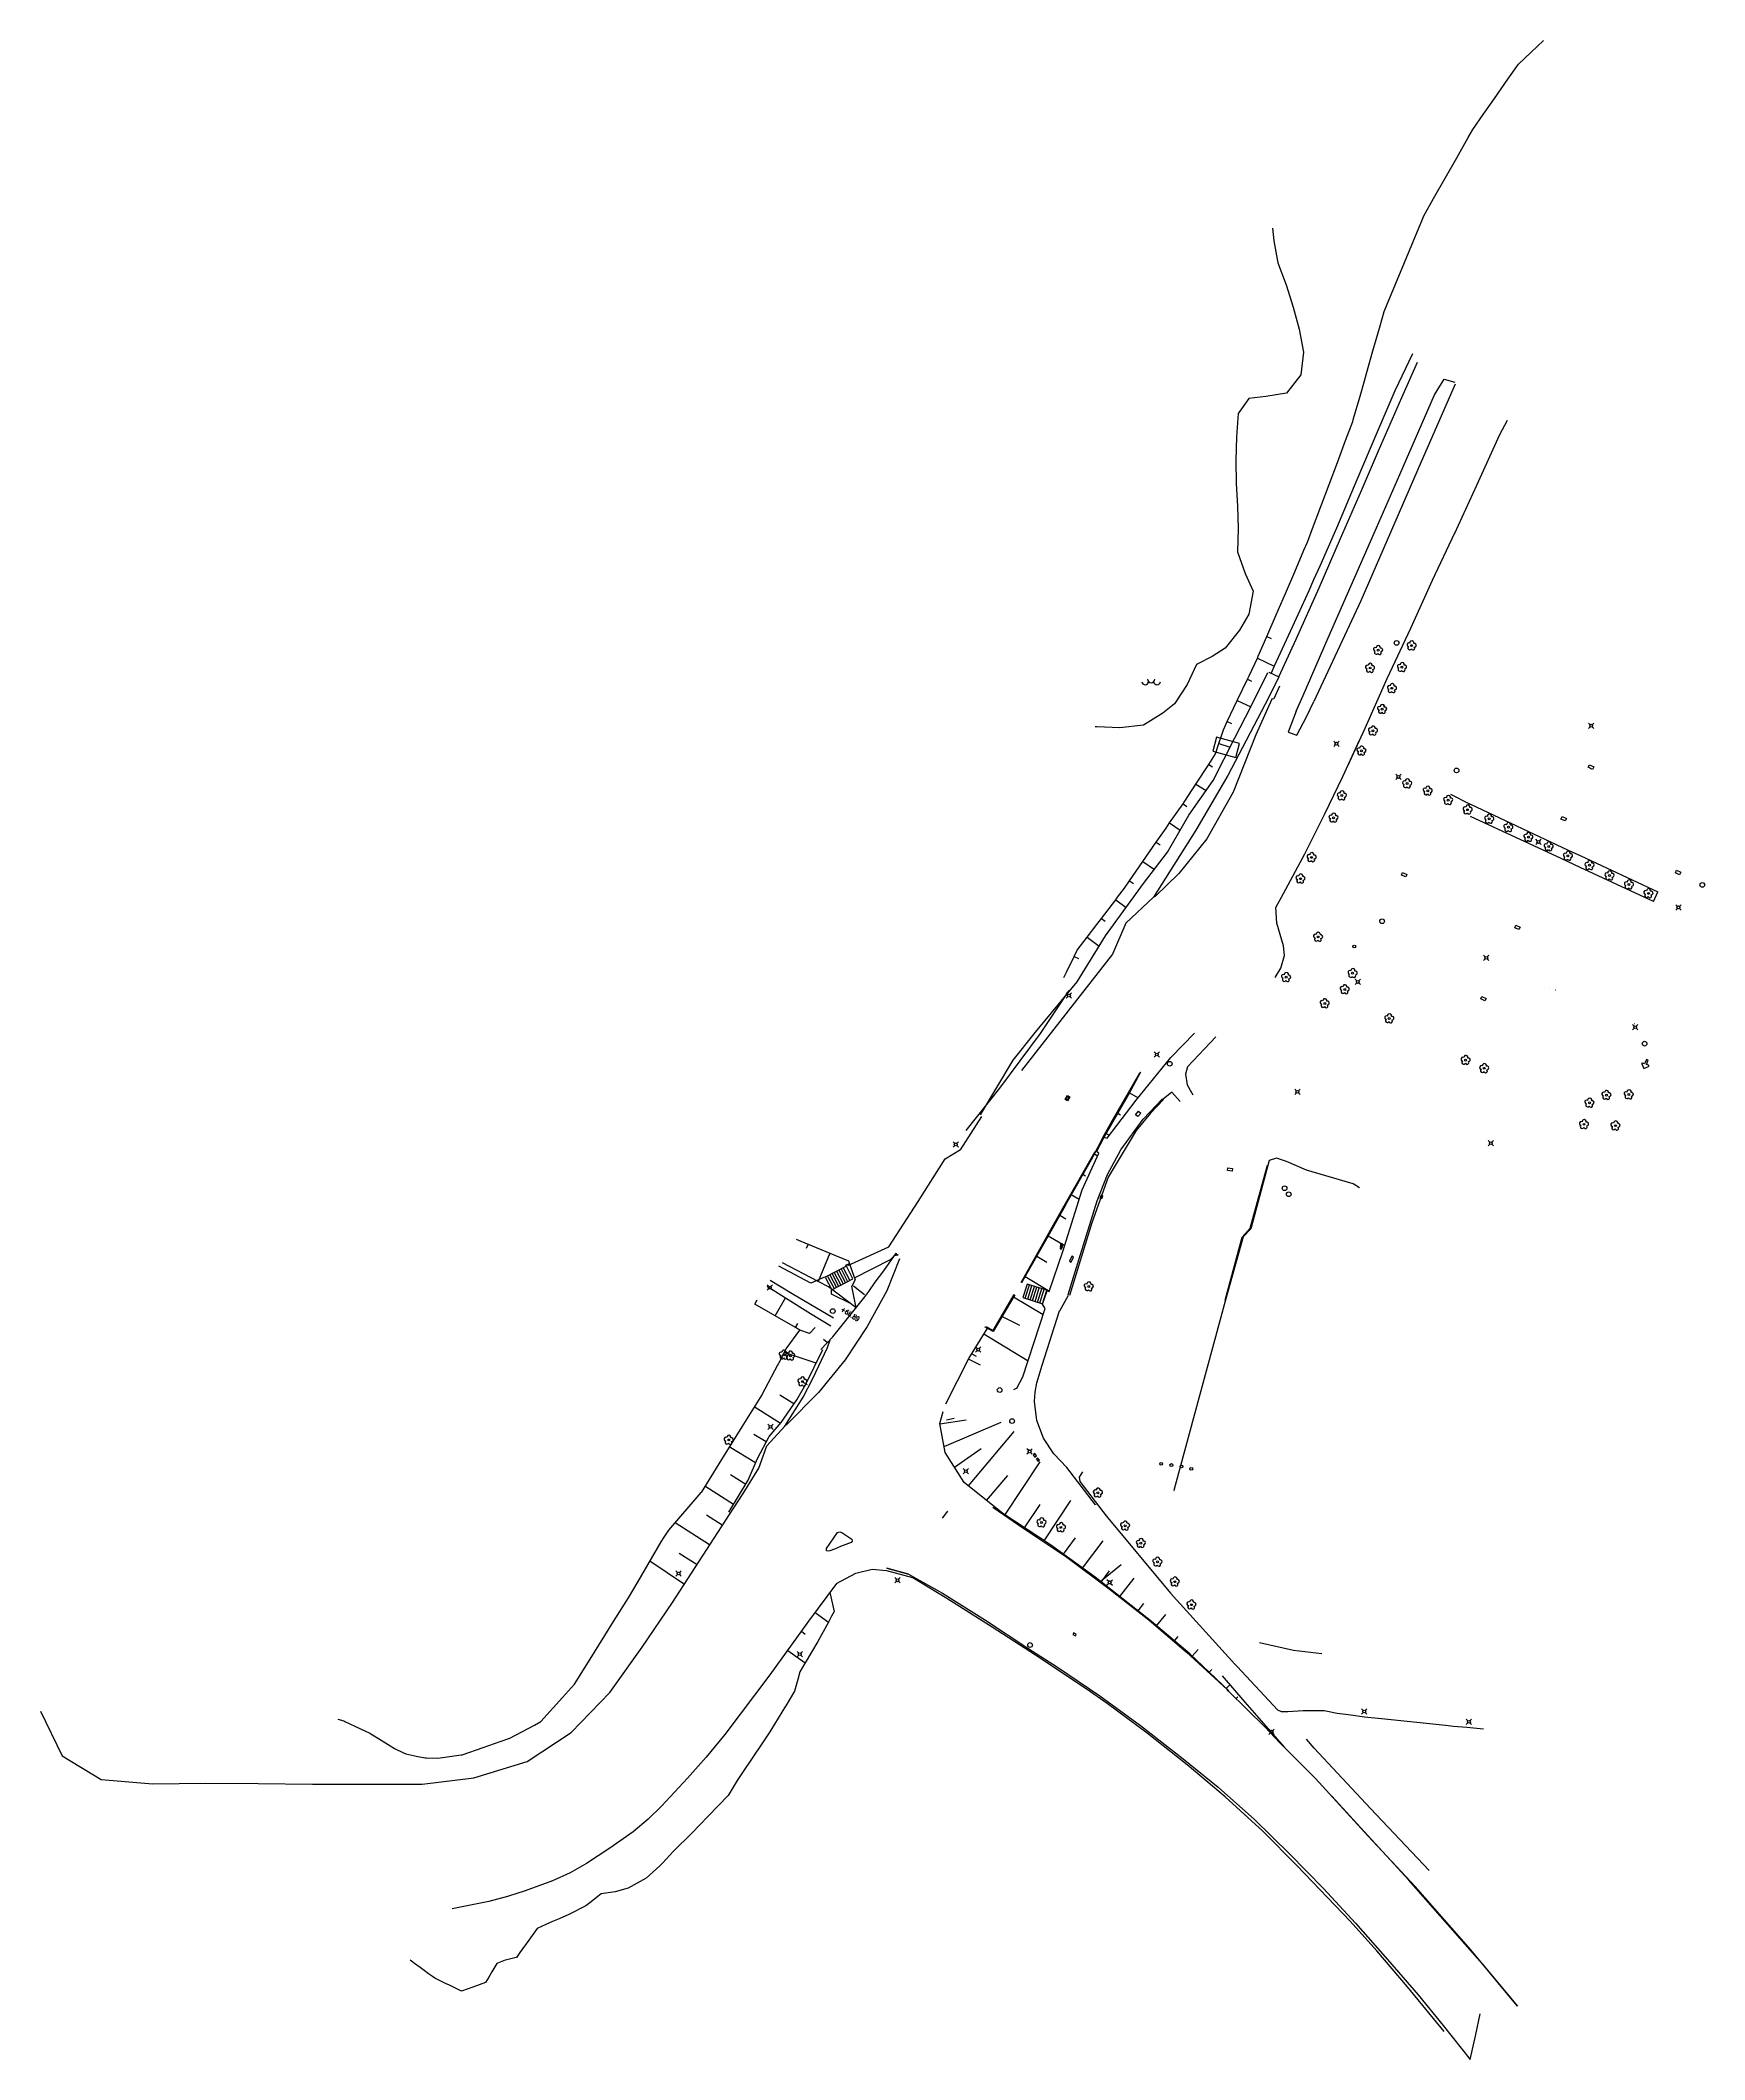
# Model space of a CAD drawing. Header units: metres. Extents: x 152530 to 152885, y 6408371 to 6408801.
import ezdxf

# ---------------------------------------------------------------- set-up
doc = ezdxf.new("R2010")
doc.units = ezdxf.units.M
for name, color, linetype in [('Bef_Trafikanordning_Vägvisning_o_Portaler', 7, 'Continuous'), ('M-BEF-BELYSNINGSSTOLPE', 7, 'Continuous'), ('M-BEF-BRUNNAR-INMÄTT', 7, 'Continuous'), ('M-BEF-BRUNNAR-VA', 7, 'Continuous'), ('M-BEF-BÄCK', 7, 'Continuous'), ('M-BEF-DIKE', 7, 'Continuous'), ('M-BEF-ELSKÅP', 7, 'Continuous'), ('M-BEF-MARKLINJE', 7, 'Continuous'), ('M-BEF-MUR', 7, 'Continuous'), ('M-BEF-SLÄNT', 7, 'Continuous'), ('M-BEF-STAKET', 7, 'Continuous'), ('M-BEF-TELESKÅP', 7, 'Continuous'), ('M-BEF-TRAPPA', 7, 'Continuous'), ('M-BEF-TRÄD', 7, 'Continuous'), ('M-BEF-VA-TEXT', 7, 'Continuous'), ('M-BEF-VÄGKANT', 7, 'Continuous'), ('M-BEF-VÄGMARKERING', 7, 'Continuous'), ('M-BEF-VÄGRÄCKE', 7, 'Continuous')]:
    doc.layers.add(name, color=color, linetype=linetype)
doc.styles.add('RomanS', font='ROMANS', dxfattribs={"width": 0.9})
doc.styles.add('SNABB', font='iso8')

# ---------------------------------------------------------------- blocks, each defined once
blk = doc.blocks.new('PRI_T_SKÅP')
blk.add_lwpolyline([(-0.6, -0.2), (0.6, -0.2), (0.6, 0.2), (-0.6, 0.2)], close=True)
blk = doc.blocks.new('PRI_T_RÄNNSTEN')
blk.add_lwpolyline([(-0.5, 0.3), (0.5, 0.3), (0.5, -0.3), (-0.5, -0.3)], close=True)
blk = doc.blocks.new('PRI_T_BRUNN')
blk.add_circle((0, 0), 0.3)
blk = doc.blocks.new('PRI_M_LÖVTRÄD')
blk.add_circle((0, 0), 0.2)
for centre, radius, start, end in [((-0.601762, 0.206006), 0.384732, 57.341651, 261.23001), ((0.047722, 0.56156), 0.443002, 345.022908, 184.096476), ((0.585988, 0.07036), 0.392534, 269.444378, 106.321877), ((-0.395828, -0.476108), 0.401424, 131.233971, 330.911027), ((0.306072, -0.564084), 0.367104, 196.976003, 41.224955)]:
    blk.add_arc(centre, radius, start, end)
blk = doc.blocks.new('PRI_M_BERG')
for centre, radius, start, end in [((-1.25, 0.43), 0.765, 192.2902, 347.7098), ((0, 0.87), 0.784, 180, 0), ((1.25, 0.43), 0.765, 192.2902, 347.7098)]:
    blk.add_arc(centre, radius, start, end)
blk = doc.blocks.new('PRI_L_BELYS')
for points in [[(-0.21, 0.21, 0), (-0.57, 0.57, 0)], [(0.21, 0.21, 0), (0.57, 0.57, 0)], [(-0.21, -0.21, 0), (-0.57, -0.57, 0)], [(0.21, -0.21, 0), (0.57, -0.57, 0)]]:
    blk.add_polyline3d(points)
blk.add_circle((0, 0), 0.3)
blk = doc.blocks.new('BRUNN')
at = {"linetype": 'Continuous'}
blk.add_circle((0, 0), 0.5, dxfattribs=at)
blk = doc.blocks.new('REKTANGEL')
for p, q in [((-0.5, 0.35), (-0.5, -0.35)), ((0.5, 0.35), (-0.5, 0.35)), ((0.5, -0.35), (0.5, 0.35)), ((-0.5, -0.35), (0.5, -0.35))]:
    blk.add_line(p, q)
blk = doc.blocks.new('LÖVTRÄD')
blk.add_circle((0, 0), 0.2)
for centre, radius, start, end in [((-0.601762, 0.206006), 0.384732, 57.341651, 261.23001), ((0.047722, 0.56156), 0.443002, 345.022908, 184.096476), ((0.585988, 0.07036), 0.392534, 269.444378, 106.321877), ((-0.395828, -0.476108), 0.401424, 131.233971, 330.911027), ((0.306072, -0.564084), 0.367104, 196.976003, 41.224955)]:
    blk.add_arc(centre, radius, start, end)

msp = doc.modelspace()

# ---------------------------------------------------------------- linework, layer by layer
at = {"layer": 'Bef_Trafikanordning_Vägvisning_o_Portaler'}
for p, q in [((152851.59, 6408599.13, -70.12), (152851.59, 6408599.14, -70.12)), ((152851.59, 6408599.13, -70.12), (152851.6, 6408599.12, -70.12)), ((152851.59, 6408599.13, -70.12), (152851.59, 6408599.13, -70.12)), ((152851.6, 6408599.13, -70.12), (152851.6, 6408599.13, -70.12)), ((152852.85, 6408598.74, -70.12), (152852.84, 6408598.74, -70.12)), ((152852.85, 6408598.74, -70.12), (152852.85, 6408598.75, -70.12)), ((152852.85, 6408598.74, -70.12), (152852.86, 6408598.75, -70.12)), ((152852.85, 6408598.74, -70.12), (152852.85, 6408598.74, -70.12)), ((152869.67, 6408591.68, -70.12), (152869.67, 6408591.68, -70.12)), ((152869.67, 6408591.67, -70.12), (152869.67, 6408591.67, -70.12)), ((152869.67, 6408591.67, -70.12), (152869.68, 6408591.67, -70.12)), ((152869.68, 6408591.68, -70.12), (152869.68, 6408591.68, -70.12))]:
    msp.add_line(p, q, dxfattribs=at)
at = {"layer": 'Bef_Trafikanordning_Vägvisning_o_Portaler', "elevation": -70.12, "flags": 128}
msp.add_lwpolyline([(152871.19, 6408583.04), (152871.62, 6408582.04), (152872.62, 6408582.48, 0.668179), (152872.62, 6408582.74), (152872.18, 6408582.91), (152872.55, 6408583.86), (152872.17, 6408584.01), (152871.8, 6408583.06), (152871.37, 6408583.23, 0.668179)], format="xyb", close=True, dxfattribs=at)
at = {"layer": 'Bef_Trafikanordning_Vägvisning_o_Portaler'}
for centre in [(152851.59, 6408599.13, -70.12), (152852.85, 6408598.74, -70.12), (152869.67, 6408591.68, -70.12)]:
    msp.add_circle(centre, 0.00286, dxfattribs=at)
at = {"layer": 'M-BEF-BÄCK', "lineweight": -3}
msp.add_polyline3d([(152727.24, 6408568.87, 72.55), (152734.43, 6408577.88, 72.36), (152743.05, 6408589.52, 72.13), (152749.17, 6408598.71, 71.71)], dxfattribs=at)
at = {"layer": 'M-BEF-DIKE', "flags": 128}
for points in [[(152822.34, 6408734.32), (152818.6, 6408726.45), (152814.95, 6408717.97), (152810.49, 6408707.45), (152806.15, 6408697.17), (152802.61, 6408689.08), (152801.24, 6408686.14), (152800.24, 6408683.84), (152797.12, 6408677.03), (152792.89, 6408667.8), (152792.19, 6408666.27)], [(152687.04, 6408518.82), (152683.65, 6408512.54), (152679.42, 6408505.74), (152675.08, 6408498.78), (152670.74, 6408491.71)]]:
    msp.add_lwpolyline(points, dxfattribs=at)
at = {"layer": 'M-BEF-ELSKÅP'}
for points in [[(152747.66, 6408543.96), (152747.31, 6408544.01), (152747.26, 6408543.67), (152747.61, 6408543.62)], [(152747.52, 6408543.62), (152747.77, 6408544.67), (152747.56, 6408544.72), (152747.31, 6408543.67)], [(152747.76, 6408544.63), (152747.66, 6408543.96), (152747.31, 6408544.01), (152747.4, 6408544.68)]]:
    msp.add_lwpolyline(points, close=True, dxfattribs=at)
at = {"layer": 'M-BEF-MARKLINJE', "lineweight": -3}
for points, elevation in [([(152792.53, 6408761.13), (152792.77, 6408758.39), (152793.62, 6408753.68), (152795.38, 6408749.02), (152796.89, 6408744.24), (152798.17, 6408739.58), (152799.09, 6408734.65), (152798.51, 6408729.85), (152795.47, 6408725.98), (152791.08, 6408725.26), (152787.48, 6408724.82), (152785.18, 6408721.59), (152784.86, 6408716.62), (152784.69, 6408711.6), (152784.79, 6408706.71), (152785.03, 6408701.88), (152785.2, 6408697.11), (152785.04, 6408692.15), (152786.69, 6408687.52), (152788.36, 6408683.76), (152787.47, 6408678.88), (152785.5, 6408675.47), (152782.43, 6408671.65), (152779.62, 6408669.84), (152776.32, 6408668.11), (152774.3, 6408663.85), (152771.62, 6408659.79), (152769.14, 6408657.78), (152764.98, 6408655.21), (152759.97, 6408654.67), (152755.04, 6408654.84), (152754.68, 6408654.84)], 74.98), ([(152699.56, 6408472.33), (152693.64, 6408464.32), (152685.37, 6408452.87), (152675.77, 6408440.14), (152671.83, 6408435.36), (152667.86, 6408430.84), (152662.27, 6408424.91), (152659.43, 6408422.16), (152656.28, 6408419.46), (152651.3, 6408415.92), (152646.3, 6408412.7), (152642.86, 6408410.7), (152639.04, 6408409), (152633.27, 6408406.83), (152629.51, 6408405.62), (152625.49, 6408404.59), (152617.71, 6408403.05)], 73), ([(152699.56, 6408472.33), (152703.71, 6408474.52), (152707.18, 6408475.38), (152710.27, 6408475.09)], 72.95), ([(152790.94, 6408441.7), (152783.15, 6408449.42)], 73.07), ([(152844.73, 6408382.27), (152834.77, 6408394.26), (152822.87, 6408407.77), (152812.88, 6408418.52), (152801.63, 6408430.8), (152794.08, 6408438.42), (152790.94, 6408441.7)], 72.17)]:
    msp.add_lwpolyline(points, dxfattribs=dict(at, elevation=elevation))
at = {"layer": 'M-BEF-MUR'}
for points in [[(152764.45, 6408581.23), (152764.36, 6408581.29), (152761.73, 6408576.4), (152756.54, 6408567.38), (152756.58, 6408567.36), (152754.91, 6408564.26), (152754.78, 6408564.29), (152753.83, 6408562.59), (152748.41, 6408553.02), (152748.32, 6408552.8), (152743.71, 6408544.63), (152739.04, 6408536.41)], [(152769.26, 6408575.43), (152769.18, 6408575.49), (152769.26, 6408575.43), (152766.53, 6408572.53), (152763.45, 6408568.86), (152757.47, 6408558.91), (152754, 6408549.15), (152749.21, 6408533.73)], [(152791.86, 6408562.48), (152791.8, 6408562.46), (152787.89, 6408547.93), (152786.24, 6408546.19), (152782.41, 6408532.49), (152775.87, 6408508.41), (152771.73, 6408493.23), (152771.46, 6408492.18), (152771.52, 6408492.14)], [(152737.61, 6408533.84), (152733, 6408526.05), (152731.25, 6408526.94), (152731.33, 6408527.06)]]:
    msp.add_lwpolyline(points, dxfattribs=at)
at = {"layer": 'M-BEF-MUR', "lineweight": -3}
msp.add_lwpolyline([(152703.79, 6408531.08), (152702.84, 6408535.72)], dxfattribs=at)
at = {"layer": 'M-BEF-SLÄNT', "lineweight": -3}
for points, elevation in [([(152748.04, 6408601.44), (152748.62, 6408602.62), (152750.24, 6408605.93), (152750.89, 6408607.26), (152753.02, 6408610.06), (152755.04, 6408612.72), (152756.05, 6408614.04), (152759.08, 6408618.02), (152759.47, 6408618.54), (152760.97, 6408620.5), (152762.04, 6408622.04), (152764.88, 6408626.16), (152767.73, 6408630.27), (152769.82, 6408633.29), (152770.58, 6408634.38), (152773.44, 6408638.48), (152773.83, 6408639.04), (152776.18, 6408642.66), (152778.91, 6408646.85), (152780.38, 6408649.12), (152781.08, 6408651.3), (152782.03, 6408654.25), (152782.85, 6408655.97), (152785, 6408660.48), (152787.15, 6408665), (152787.5, 6408665.74), (152789.3, 6408669.51), (152789.47, 6408669.88), (152791.29, 6408674.1), (152793.27, 6408678.69), (152795.25, 6408683.28), (152797.23, 6408687.87), (152799.21, 6408692.46), (152799.95, 6408694.18), (152801.05, 6408697.11), (152802.81, 6408701.79), (152804.56, 6408706.47), (152806.32, 6408711.15), (152808.07, 6408715.84), (152809.61, 6408719.94), (152809.78, 6408720.53), (152811.16, 6408725.34), (152812.08, 6408728.59), (152812.53, 6408730.15), (152813.9, 6408734.96), (152815.27, 6408739.77), (152815.92, 6408742.04), (152816.3, 6408743.38), (152816.78, 6408744.53), (152818.7, 6408749.14), (152820.62, 6408753.76), (152822.54, 6408758.38), (152824.46, 6408762.99), (152824.77, 6408763.74), (152826.84, 6408767.39), (152829.3, 6408771.74), (152831.76, 6408776.09), (152834.22, 6408780.45), (152835.17, 6408782.12), (152835.81, 6408783.04), (152836.93, 6408784.64), (152839.81, 6408788.73), (152842.68, 6408792.82), (152844.94, 6408796.04), (152847.56, 6408798.55), (152850.24, 6408801.11)], 72.88), ([(152791.29, 6408674.1), (152792.21, 6408673.7)], 73.48), ([(152789.3, 6408669.51), (152792.89, 6408667.8)], 73.51), ([(152787.15, 6408665), (152788.05, 6408664.57)], 73.43), ([(152785, 6408660.48), (152787.85, 6408659.13)], 73.36), ([(152782.85, 6408655.97), (152783.75, 6408655.54)], 73.28), ([(152781.08, 6408651.3), (152783.46, 6408650.54)], 73.19), ([(152778.91, 6408646.85), (152779.74, 6408646.31)], 73.18), ([(152776.18, 6408642.66), (152778.33, 6408641.26)], 73.26), ([(152773.44, 6408638.48), (152774.26, 6408637.9)], 73.34), ([(152770.58, 6408634.38), (152772.82, 6408632.81)], 73.44), ([(152767.73, 6408630.27), (152768.55, 6408629.7)], 73.46), ([(152764.88, 6408626.16), (152767.33, 6408624.46)], 73.45), ([(152762.04, 6408622.04), (152762.86, 6408621.48)], 73.44), ([(152756.05, 6408614.04), (152756.84, 6408613.43)], 73.53), ([(152759.08, 6408618.02), (152761.29, 6408616.33)], 73.48), ([(152753.02, 6408610.06), (152755.56, 6408608.13)], 73.59), ([(152750.24, 6408605.93), (152751.14, 6408605.49)], 73.46), ([(152762, 6408576.9), (152763.85, 6408575.82)], 72.54), ([(152759.52, 6408572.56), (152760.14, 6408572.19)], 72.52), ([(152757.03, 6408568.23), (152757.7, 6408567.83)], 72.5), ([(152754.55, 6408563.88), (152755.23, 6408563.48)], 72.49), ([(152752.09, 6408559.53), (152752.62, 6408559.22)], 72.48), ([(152749.63, 6408555.18), (152751.3, 6408554.2)], 72.47), ([(152747.19, 6408550.8), (152748.48, 6408550.03)], 72.48), ([(152690.97, 6408545.67), (152693.35, 6408544.69), (152693.52, 6408544.62), (152698.15, 6408542.73), (152702.14, 6408541.09), (152702.37, 6408540.45), (152702.96, 6408538.84), (152703.6, 6408537.06), (152702.84, 6408535.72)], 72.39), ([(152744.73, 6408546.44), (152748.24, 6408544.35)], 72.5), ([(152693.52, 6408544.62), (152693.14, 6408543.69)], 72.49), ([(152698.15, 6408542.73), (152695.67, 6408536.69)], 72.55), ([(152742.27, 6408542.09), (152744.44, 6408540.79)], 72.53), ([(152703.79, 6408531.08), (152697.85, 6408535.54), (152695.67, 6408536.69), (152688.11, 6408540.67)], 70.17), ([(152702.37, 6408540.45), (152701.43, 6408540.11)], 72.55), ([(152739.8, 6408537.74), (152744.97, 6408534.65)], 72.56), ([(152682.19, 6408531.88), (152682.69, 6408532.74)], 71.83), ([(152684.78, 6408535.71), (152688.75, 6408533.2), (152694.04, 6408529.87), (152698.41, 6408527.2)], 72.06), ([(152686.51, 6408529.37), (152688.75, 6408533.2)], 71.82), ([(152737.34, 6408533.38), (152743.63, 6408529.63)], 72.59), ([(152695.05, 6408526.87), (152693.8, 6408525.61), (152691.77, 6408526.3), (152690.83, 6408526.85), (152686.51, 6408529.37), (152682.19, 6408531.88)], 72.06), ([(152734.86, 6408529.2), (152738.58, 6408527.35)], 72.67), ([(152687.05, 6408518.81), (152687.63, 6408519.92), (152688.47, 6408521.53), (152688.88, 6408522.31), (152691.77, 6408526.3)], 71.69), ([(152690.83, 6408526.85), (152691.34, 6408527.71)], 71.81), ([(152697.58, 6408523.68), (152696.83, 6408524.33)], 73.48), ([(152731.01, 6408525.54), (152740.45, 6408519.81)], 73.11), ([(152695.27, 6408519.27), (152688.47, 6408521.53)], 73.41), ([(152728.46, 6408521.24), (152729.34, 6408520.76)], 73.2), ([(152693.39, 6408514.68), (152692.49, 6408515.13)], 73.45), ([(152690.53, 6408510.58), (152687.5, 6408512.44)], 73.24), ([(152687.69, 6408506.46), (152682.04, 6408509.95)], 73.09), ([(152721.6, 6408506.36), (152727.2, 6408507.18)], 73.35), ([(152722.52, 6408501.5), (152734.65, 6408506.74)], 73.43), ([(152684.61, 6408502.49), (152682, 6408504.09)], 72.84), ([(152727.69, 6408493.15), (152737.44, 6408504.69)], 73.58), ([(152682.33, 6408498.01), (152676.74, 6408501.45)], 72.87), ([(152724.76, 6408497.11), (152730.43, 6408501.13)], 73.49), ([(152735.49, 6408486.93), (152743, 6408498.29)], 73.42), ([(152680.24, 6408493.44), (152677, 6408495.5)], 72.97), ([(152731.58, 6408490.01), (152736.1, 6408495.38)], 73.49), ([(152593.3, 6408443.45), (152594.58, 6408443.07), (152594.85, 6408442.94), (152598.15, 6408441.4), (152600.14, 6408440.47), (152600.35, 6408440.34), (152601.05, 6408439.9), (152604.07, 6408438.02), (152605.38, 6408437.2), (152607.32, 6408436.29), (152607.83, 6408436.04), (152609.74, 6408435.64), (152610.01, 6408435.58), (152611.9, 6408435.19), (152612.22, 6408435.18), (152614.63, 6408435.15), (152619.61, 6408435.81), (152619.79, 6408435.83), (152624.27, 6408437.38), (152627.89, 6408438.64), (152630, 6408439.37), (152635.21, 6408442.18), (152636.55, 6408442.91), (152641.22, 6408448.06), (152643.76, 6408450.86), (152647.08, 6408456.18), (152652.09, 6408464.21), (152655.25, 6408469.28), (152657.29, 6408472.76), (152662.23, 6408481.19), (152662.84, 6408482.23), (152663.89, 6408483.71), (152670.74, 6408491.71)], 64.24), ([(152677.62, 6408489.18), (152671.56, 6408493.04)], 72.85), ([(152739.67, 6408484.18), (152742.96, 6408489.17)], 73.26), ([(152743.84, 6408481.43), (152749.51, 6408490.05)], 73.39), ([(152672.56, 6408480.55), (152665.21, 6408485.26)], 72.69), ([(152675.24, 6408484.77), (152671.86, 6408486.92)], 72.83), ([(152747.94, 6408478.56), (152750.52, 6408482.06)], 73.31), ([(152751.99, 6408475.63), (152756.39, 6408481.46)], 73.23), ([(152667.18, 6408472.12), (152659.83, 6408477.09)], 72.42), ([(152669.87, 6408476.33), (152666.05, 6408478.76)], 72.56), ([(152756, 6408472.64), (152757.8, 6408475.04)], 73.26), ([(152759.94, 6408469.56), (152763, 6408473.48)], 73.29), ([(152698.16, 6408470.42), (152699.08, 6408466.38), (152698.54, 6408465.36), (152697.88, 6408464.13), (152696.42, 6408461.4), (152695.58, 6408459.98), (152692.9, 6408455.46), (152692.77, 6408455.24), (152691.77, 6408453.55), (152691.32, 6408451.87), (152690.65, 6408449.4), (152688.77, 6408446.3), (152688.69, 6408446.17), (152685.63, 6408441.11), (152685.4, 6408440.73), (152683.1, 6408437.34), (152682.45, 6408436.37), (152678.82, 6408431.02), (152678.43, 6408430.34), (152677.59, 6408428.93), (152676.53, 6408427.14), (152672.24, 6408422.77), (152670.48, 6408420.94), (152668.83, 6408419.23), (152664.84, 6408415.29), (152662.51, 6408412.77), (152661.94, 6408412.16), (152659.01, 6408409.52), (152655.2, 6408407.41), (152652.44, 6408406.64), (152649.44, 6408406.19), (152648.71, 6408405.62), (152646.99, 6408404.29), (152646.19, 6408403.67), (152642.56, 6408401.82), (152640.49, 6408400.91), (152639.08, 6408400.3), (152637.62, 6408399.66), (152635.79, 6408398.86), (152634.02, 6408396.37), (152632.12, 6408393.69), (152631.38, 6408392.66), (152631.31, 6408392.64), (152629.34, 6408392.16), (152628.96, 6408392.07), (152627.22, 6408391.37), (152626.17, 6408389.61), (152625.48, 6408388.48), (152624.8, 6408387.34), (152622.11, 6408386.36), (152619.71, 6408385.47), (152618.98, 6408385.83), (152617.09, 6408386.74), (152616.27, 6408387.13), (152615.41, 6408387.55), (152613.97, 6408388.24), (152613.5, 6408388.58), (152612.65, 6408389.2), (152611.7, 6408389.89), (152610.84, 6408390.52), (152609.68, 6408391.37), (152608.74, 6408392.05)], 72.9), ([(152763.88, 6408466.48), (152765.11, 6408468.07)], 73.3), ([(152695.07, 6408466.19), (152697.88, 6408464.13)], 72.86), ([(152767.78, 6408463.35), (152769.79, 6408465.73)], 73.27), ([(152692.13, 6408462.15), (152692.94, 6408461.57)], 72.82), ([(152771.6, 6408460.12), (152772.39, 6408461.06)], 73.22), ([(152689.22, 6408458.08), (152692.9, 6408455.46)], 72.75), ([(152775.4, 6408456.85), (152776.69, 6408458.24)], 73.16), ([(152779.03, 6408453.43), (152779.57, 6408454)], 73.11), ([(152782.67, 6408450), (152783.45, 6408450.83)], 73.04), ([(152785.11, 6408448.15), (152784.73, 6408447.85)], 72.98)]:
    msp.add_lwpolyline(points, dxfattribs=dict(at, elevation=elevation))
msp.add_lwpolyline([(152779.76, 6408649.67), (152784.68, 6408648.33), (152785.49, 6408651.3), (152780.57, 6408652.64)], close=True, dxfattribs=at)
at = {"layer": 'M-BEF-SLÄNT'}
for points in [[(152676.61, 6408487.55), (152680.8, 6408494.35), (152682.73, 6408498.96), (152685.24, 6408503.69), (152687.82, 6408506.62), (152691.13, 6408511.46), (152693.08, 6408514.81), (152696.71, 6408522.2)], [(152803.01, 6408457.33), (152796.94, 6408458.03), (152789.74, 6408459.66)]]:
    msp.add_lwpolyline(points, dxfattribs=at)
at = {"layer": 'M-BEF-STAKET', "ltscale": 0.5, "flags": 128}
for points in [[(152738.98, 6408536.46), (152738.92, 6408536.5), (152747.82, 6408552.29), (152754.71, 6408564.37), (152754.82, 6408564.37), (152756.37, 6408567.36), (152758.36, 6408570.92), (152764.21, 6408581.16)], [(152754.8, 6408489.16), (152754.78, 6408489.1), (152748.67, 6408497.06), (152745.89, 6408499.98), (152743.73, 6408503.29), (152742.3, 6408507.07), (152741.78, 6408511.11), (152741.89, 6408513.08), (152742.26, 6408515.09), (152743.43, 6408518.84), (152747.1, 6408530.4), (152747.2, 6408530.42), (152749.03, 6408533.8), (152748.97, 6408533.88), (152751.6, 6408542.44), (152755.16, 6408553.89), (152757.33, 6408559.48), (152760.17, 6408564.76), (152764.97, 6408571.24), (152769.04, 6408575.63)], [(152782.44, 6408532.67), (152782.39, 6408532.67), (152786.02, 6408546.13), (152787.77, 6408548.01), (152791.42, 6408561.49), (152791.57, 6408561.47)], [(152731.49, 6408527.1), (152732.95, 6408526.21), (152737.42, 6408533.92), (152737.45, 6408533.94)]]:
    msp.add_lwpolyline(points, dxfattribs=at)
at = {"layer": 'M-BEF-TELESKÅP'}
msp.add_lwpolyline([(152764.41, 6408572.55), (152763.78, 6408571.82), (152763.31, 6408572.22), (152763.94, 6408572.96)], close=True, dxfattribs=at)
at = {"layer": 'M-BEF-TRAPPA'}
for p, q in [((152701.72, 6408539.96), (152697.19, 6408537.58)), ((152697.19, 6408537.58), (152698.6, 6408534.91)), ((152697.67, 6408537.84), (152699.08, 6408535.16)), ((152698.15, 6408538.09), (152699.56, 6408535.41)), ((152698.6, 6408534.91), (152703.04, 6408537.24)), ((152698.63, 6408538.34), (152700.04, 6408535.66)), ((152699.11, 6408538.59), (152700.52, 6408535.91)), ((152699.59, 6408538.85), (152701, 6408536.17)), ((152700.08, 6408539.1), (152701.48, 6408536.42)), ((152700.56, 6408539.35), (152701.96, 6408536.67)), ((152701.04, 6408539.6), (152702.44, 6408536.92)), ((152703.04, 6408537.24), (152701.72, 6408539.96)), ((152739.81, 6408533.11), (152740.72, 6408535.97)), ((152740.33, 6408532.94), (152741.24, 6408535.81)), ((152740.85, 6408532.78), (152741.77, 6408535.64)), ((152741.37, 6408532.61), (152742.29, 6408535.47)), ((152741.89, 6408532.44), (152742.81, 6408535.3)), ((152742.42, 6408532.27), (152743.33, 6408535.14)), ((152742.94, 6408532.1), (152743.86, 6408534.97))]:
    msp.add_line(p, q, dxfattribs=at)
at = {"layer": 'M-BEF-TRAPPA', "flags": 128}
msp.add_lwpolyline([(152740.2, 6408536.14), (152739.28, 6408533.28), (152743.46, 6408531.93), (152744.38, 6408534.8)], close=True, dxfattribs=at)
at = {"layer": 'M-BEF-VÄGKANT'}
for points in [[(152791.71, 6408666.5), (152793.82, 6408665.51), (152797.51, 6408673.51), (152802.47, 6408684.45), (152807.02, 6408694.97), (152811.44, 6408705.21), (152815.12, 6408713.64), (152820.07, 6408725.03), (152823.43, 6408732.52)], [(152799.04, 6408661.54), (152804.38, 6408673.82), (152814.13, 6408696.15), (152819.62, 6408708.64), (152827.02, 6408725.61), (152829.11, 6408728.9), (152831.34, 6408728.3)], [(152831.46, 6408727.87), (152824.17, 6408711.32), (152811.31, 6408681.7), (152801.3, 6408660.25)], [(152808.57, 6408646.55), (152812.27, 6408654.55), (152816.96, 6408665.14), (152822.01, 6408675.88), (152826.61, 6408686.09), (152831.36, 6408696.18), (152831.36, 6408696.14), (152836.05, 6408706.37), (152840.95, 6408717.11), (152842.56, 6408720.21)], [(152730.24, 6408572.17), (152737.23, 6408583.86), (152742.01, 6408589.78), (152750.88, 6408600.52), (152756.89, 6408610.3), (152765.03, 6408621.46), (152770.14, 6408628.12), (152774.68, 6408636.06), (152779.83, 6408643.41), (152784.48, 6408652.54), (152787.86, 6408659.14), (152791.52, 6408666.45)], [(152730.24, 6408572.17), (152737.23, 6408583.86), (152742.01, 6408589.78), (152750.88, 6408600.52), (152756.89, 6408610.3), (152765.03, 6408621.46), (152770.14, 6408628.12), (152774.68, 6408636.06), (152779.83, 6408643.41), (152784.48, 6408652.54), (152787.86, 6408659.14), (152791.52, 6408666.45)], [(152793.82, 6408665.51), (152791.68, 6408661.06), (152782.95, 6408644.49), (152776.18, 6408632.85)], [(152797.53, 6408658.18), (152799.04, 6408661.54)], [(152791.68, 6408661.06), (152782.95, 6408644.49), (152776.18, 6408632.85), (152767.16, 6408618.59), (152761.26, 6408613.01), (152758.38, 6408606.4)], [(152797.53, 6408658.18), (152795.84, 6408653.71), (152797.72, 6408653.05), (152799.85, 6408657.12)], [(152799.85, 6408657.12), (152801.3, 6408660.25)], [(152793.05, 6408601.47), (152794.27, 6408603.46), (152795.06, 6408606.11), (152794.81, 6408608.17), (152793.39, 6408613.06), (152793.19, 6408616.36), (152794.84, 6408619.34), (152799.41, 6408627.83), (152803.58, 6408636.15), (152807.52, 6408644.26), (152811.11, 6408652.15)], [(152767.16, 6408618.59), (152761.26, 6408613.01)], [(152758.38, 6408606.4), (152738.98, 6408581.66)], [(152744.06, 6408530.96), (152743.48, 6408531.82), (152744.49, 6408534.66), (152744.92, 6408534.52), (152747.83, 6408543.05), (152751.93, 6408556.21), (152755.49, 6408564.05), (152754.82, 6408564.45), (152756.48, 6408567.42), (152757.25, 6408567.25), (152763.42, 6408575.29), (152770.86, 6408584.4), (152775.87, 6408589.58)], [(152780.43, 6408588.78), (152780.43, 6408588.79), (152774.36, 6408582.43), (152773.95, 6408580.83), (152774.31, 6408578.6), (152775.52, 6408576.44)], [(152772.8, 6408575), (152771.02, 6408577.01), (152769.23, 6408575.51)], [(152730.49, 6408571.8), (152725.97, 6408564.76)], [(152730.49, 6408571.8), (152725.97, 6408564.76)], [(152701.97, 6408540.12), (152710.72, 6408544.1), (152716.98, 6408553.73), (152722.76, 6408562.8), (152725.98, 6408564.8)], [(152811.06, 6408556.67), (152809.71, 6408557.52), (152799.72, 6408560.4), (152795.45, 6408562.26), (152793.33, 6408562.93), (152791.81, 6408562.44)], [(152703.4, 6408537.48), (152711.13, 6408541.34), (152712.3, 6408542.58), (152712.76, 6408542.32), (152711.88, 6408542.14)], [(152685.45, 6408536.98), (152690.11, 6408534.12), (152698.98, 6408528.95)], [(152697.05, 6408537.59), (152694.11, 6408536.3), (152687.33, 6408539.97)], [(152702.83, 6408531.82), (152698.52, 6408534), (152698.54, 6408534.88)], [(152703.22, 6408535.75), (152705.54, 6408533.91)], [(152737.4, 6408513.65), (152737.98, 6408513.94), (152737.99, 6408513.95), (152739.33, 6408516.36), (152744.06, 6408530.96)], [(152529.94, 6408445.14), (152534.58, 6408435.63), (152542.91, 6408430.59), (152553.91, 6408429.67), (152565.09, 6408429.82), (152576.32, 6408429.75), (152587.95, 6408429.6), (152599.33, 6408429.61), (152611.27, 6408429.55), (152622.3, 6408430.94), (152633.65, 6408434.39), (152643.05, 6408440.61), (152651.27, 6408449.09), (152658.2, 6408458.75), (152664.64, 6408468.28), (152676.8, 6408487.07), (152679.68, 6408491.53), (152683.03, 6408496.89), (152684.76, 6408501.68), (152688.61, 6408505.87), (152692.46, 6408512.05), (152694.51, 6408516.03), (152697.64, 6408522.63), (152698.23, 6408524.28)], [(152727.78, 6408520.14), (152730.21, 6408518.95)], [(152723.04, 6408507.21), (152724.67, 6408507.56)], [(152752, 6408496.16), (152751.32, 6408494.96), (152751.41, 6408494.04), (152757.02, 6408486.73), (152770.78, 6408470.25), (152784.48, 6408455.17)], [(152722.18, 6408486.26), (152723.31, 6408487.74)], [(152732.91, 6408488.6), (152739.49, 6408484.04), (152748.67, 6408477.94), (152757.69, 6408471.21), (152766.13, 6408464.56), (152766.14, 6408464.56), (152774.18, 6408457.74)], [(152760.23, 6408476.34), (152756.09, 6408472.89)], [(152714.96, 6408474.31), (152710.35, 6408475.6), (152714.92, 6408474.33), (152722.17, 6408470.26), (152731.31, 6408464.51), (152740.38, 6408458.58), (152746.67, 6408454.51), (152755.69, 6408448.37), (152764.4, 6408442.08), (152773.46, 6408435), (152780.91, 6408428.92), (152788.67, 6408422.05), (152796.13, 6408414.74), (152803.34, 6408407.32), (152810.17, 6408399.95), (152816.98, 6408392.26), (152823.54, 6408384.68), (152828.85, 6408378.16), (152834.59, 6408370.9), (152835.8, 6408376.23), (152836.78, 6408380.67)]]:
    msp.add_lwpolyline(points, dxfattribs=at)
at = {"layer": 'M-BEF-VÄGKANT', "lineweight": -3}
for points in [[(152830.46, 6408640.5), (152834.59, 6408638.4), (152834.68, 6408638.36), (152855.53, 6408628.58), (152858.18, 6408627.35), (152874.61, 6408619.72)], [(152873.68, 6408617.65), (152858.06, 6408624.89), (152854.01, 6408626.77), (152837.58, 6408634.42), (152834.68, 6408635.74)], [(152873.68, 6408617.65), (152874.61, 6408619.72)], [(152783.15, 6408449.42), (152782.82, 6408449.74), (152774.18, 6408457.74)], [(152837.45, 6408441.29), (152833.93, 6408441.63), (152831.1, 6408441.9), (152829.34, 6408442.08), (152823.25, 6408442.72), (152815.76, 6408443.5), (152812.14, 6408443.87), (152809.17, 6408444.27), (152806.27, 6408444.65), (152804.21, 6408445.04), (152803.49, 6408445.18), (152799, 6408445.2), (152795.78, 6408444.96), (152794.39, 6408444.99), (152793.65, 6408445.38), (152784.97, 6408454.64), (152784.49, 6408455.17)], [(152795.14, 6408437.36), (152786.68, 6408447.06), (152781.86, 6408452.68)], [(152825.9, 6408411.2), (152813.35, 6408424.39), (152801.39, 6408437.26), (152799.78, 6408439.19)]]:
    msp.add_lwpolyline(points, dxfattribs=at)
msp.add_lwpolyline([(152699.83, 6408483.23), (152700.31, 6408483.36), (152700.74, 6408483.23), (152702.83, 6408481.8), (152702.94, 6408481.37), (152702.74, 6408481.08), (152700.45, 6408480.22), (152699.15, 6408479.65), (152698.2, 6408479.29), (152697.78, 6408479.22), (152697.48, 6408479.26), (152697.43, 6408479.82)], close=True, dxfattribs=at)
at = {"layer": 'M-BEF-VÄGMARKERING'}
for points in [[(152793.97, 6408663.5), (152792.77, 6408660.79), (152792.27, 6408660.75)], [(152792.39, 6408660.73), (152788.92, 6408653.15), (152784.15, 6408640.96), (152784.14, 6408640.91), (152778.49, 6408631.01), (152772.56, 6408623.6), (152767.47, 6408618.72), (152767.29, 6408618.79)], [(152713.04, 6408541.49), (152710.35, 6408534.69), (152706.15, 6408527.09), (152701.42, 6408519.98), (152695.74, 6408513.02), (152688.83, 6408506.09)]]:
    msp.add_lwpolyline(points, dxfattribs=at)
at = {"layer": 'M-BEF-VÄGRÄCKE', "flags": 128}
for points in [[(152696.23, 6408522.18), (152698.83, 6408524.91), (152705.66, 6408533.41), (152706.48, 6408534.53), (152707.86, 6408536.57), (152709.66, 6408538.98), (152712.33, 6408542.69), (152712.33, 6408542.62)], [(152783.22, 6408449.48), (152774.88, 6408457.34), (152766.73, 6408464.24), (152754.71, 6408473.66), (152745.2, 6408480.54), (152735, 6408487.24), (152726.82, 6408493.86), (152722.76, 6408500.27), (152721.59, 6408506.44), (152722.31, 6408509)], [(152829.09, 6408376.87), (152821.28, 6408386.42), (152814.7, 6408394.05), (152809.04, 6408400.38), (152797.78, 6408412.18), (152790.47, 6408419.58), (152782.39, 6408426.85), (152774.3, 6408433.7), (152765.79, 6408440.47), (152757.24, 6408446.76), (152752.99, 6408449.78), (152742, 6408457.06), (152732.75, 6408463.05), (152723.08, 6408469.11), (152715.84, 6408473.55), (152710.33, 6408475.05)], [(152844.76, 6408382.31), (152837.25, 6408391.32), (152829.85, 6408399.68), (152821.57, 6408409.16), (152812.79, 6408418.67), (152805.11, 6408426.99)]]:
    msp.add_lwpolyline(points, dxfattribs=at)
at = {"layer": 'M-BEF-VÄGRÄCKE', "elevation": 73.09, "flags": 128}
msp.add_lwpolyline([(152722.87, 6408510.64), (152727.79, 6408520.24), (152731.68, 6408526.6), (152731.73, 6408526.69)], dxfattribs=at)

# ---------------------------------------------------------------- block references
at = {"layer": 'M-BEF-BELYSNINGSSTOLPE', "lineweight": -3}
for p in [(152860.42, 6408655.1, 70.22), (152806.11, 6408651.26), (152819.32, 6408644.17), (152849.16, 6408630.32, 70.18), (152878.99, 6408616.39, 69.61), (152838.06, 6408605.62, 69.99), (152810.69, 6408600.5), (152749.13, 6408597.61, 72.01), (152869.79, 6408590.85, 69.5), (152767.87, 6408585.05), (152797.8, 6408577.1), (152839.02, 6408566.16, 70.07), (152839.02, 6408566.16, 70.07), (152724.99, 6408565.9, 72.47), (152685.36, 6408535.38, 70.62), (152729.76, 6408522.16, 72.83), (152685.53, 6408505.72, 72.54), (152740.75, 6408500.49, 69.85), (152727.16, 6408496.28, 73.16), (152665.95, 6408474.46, 71.58), (152712.57, 6408473.02, 72.83), (152757.8, 6408472.58, 73.07), (152691.75, 6408457.28, 71.82), (152812.06, 6408445.08, 71.79), (152834.37, 6408442.86, 69.8), (152792.31, 6408440.76, 72.93)]:
    msp.add_blockref('PRI_L_BELYS', p, dxfattribs=at)
at = {"layer": 'M-BEF-BRUNNAR-INMÄTT'}
for p in [(152818.94, 6408672.72), (152831.72, 6408645.56), (152884.08, 6408621.17), (152815.86, 6408613.42), (152871.79, 6408587.35), (152770.59, 6408583.06), (152795.07, 6408556.54), (152795.96, 6408555.26), (152698.8, 6408530.37), (152734.36, 6408513.56), (152737.01, 6408506.95)]:
    msp.add_blockref('BRUNN', p, dxfattribs=at)
at = {"layer": 'M-BEF-BRUNNAR-VA', "lineweight": -3}
for p, rotation in [((152860.36, 6408646.27, 70.13), 332.612898277446), ((152854.55, 6408635.27, 69.99), 156.4738965260896), ((152820.57, 6408623.35, 70.46), 155.8440028204522), ((152878.93, 6408623.81, 69.57), 153.4948958592097), ((152844.69, 6408612.13, 69.94), 156.0148941534859), ((152837.46, 6408596.94, 69.87), 333.9899002726138), ((152748.82, 6408575.74, 72.85), 241.7399053894866), ((152783.42, 6408560.54, 70.08), 171.8909995206421)]:
    msp.add_blockref('PRI_T_RÄNNSTEN', p, dxfattribs=dict(at, rotation=rotation))
for p in [(152809.93, 6408608.06, 70.46), (152768.76, 6408497.83, 69.43), (152770.95, 6408497.58, 69.45), (152773.1, 6408497.27, 69.47), (152775.2, 6408496.76, 69.43)]:
    msp.add_blockref('PRI_T_BRUNN', p, dxfattribs=at)
at = {"layer": 'M-BEF-BRUNNAR-VA'}
for p, xscale, yscale, zscale, rotation in [((152748.78, 6408575.72), 0.6000000000000001, 0.6000000000000001, 0.6000000000000001, 60.60713938647014), ((152756.05, 6408554.71), 0.6000000000000002, 0.6000000000000002, 0.6000000000000002, 63.15183824503681), ((152741.85, 6408499.65), 0.6000000000000001, 0.6000000000000001, 0.6000000000000001, 309.0227516332587), ((152742.53, 6408498.7), 0.6000000000000002, 0.6000000000000002, 0.6000000000000002, 308.6447981671003), ((152750.33, 6408461.51), 0.6000000000000001, 0.6000000000000001, 0.6000000000000001, 332.9708186362771)]:
    msp.add_blockref('REKTANGEL', p, dxfattribs=dict(at, xscale=xscale, yscale=yscale, zscale=zscale, rotation=rotation))
msp.add_blockref('BRUNN', (152740.83, 6408459.23, 67.34), dxfattribs=at)
at = {"layer": 'M-BEF-ELSKÅP', "lineweight": -3, "rotation": 243.8009013111596}
msp.add_blockref('PRI_T_SKÅP', (152749.67, 6408541.44, 70.96), dxfattribs=at)
at = {"layer": 'M-BEF-MARKLINJE', "lineweight": -3}
for name, p in [('PRI_M_LÖVTRÄD', (152815.01, 6408671.18, 71.98)), ('PRI_M_LÖVTRÄD', (152822.14, 6408672.16, 71.44)), ('PRI_M_LÖVTRÄD', (152813.29, 6408667.39, 71.91)), ('PRI_M_LÖVTRÄD', (152820.09, 6408667.56, 71.46)), ('PRI_M_BERG', (152766.63, 6408664.17, 75.53)), ('PRI_M_LÖVTRÄD', (152817.95, 6408663.07, 71.49)), ('PRI_M_LÖVTRÄD', (152815.85, 6408658.62, 71.51)), ('PRI_M_LÖVTRÄD', (152813.91, 6408654.02, 71.44)), ('PRI_M_LÖVTRÄD', (152838.69, 6408635.24, 70.48)), ('PRI_M_LÖVTRÄD', (152842.77, 6408633.46, 70.27)), ('PRI_M_LÖVTRÄD', (152847.03, 6408631.36, 70.15)), ('PRI_M_LÖVTRÄD', (152851.36, 6408629.36, 70.01)), ('PRI_M_LÖVTRÄD', (152855.46, 6408627.36, 70.06)), ('PRI_M_LÖVTRÄD', (152860.06, 6408625.36, 69.92)), ('PRI_M_LÖVTRÄD', (152864.32, 6408623.16, 69.83)), ('PRI_M_LÖVTRÄD', (152868.46, 6408621.25, 69.76)), ('PRI_M_LÖVTRÄD', (152872.61, 6408619.38, 69.78)), ('PRI_M_LÖVTRÄD', (152802.22, 6408610.09, 70.67)), ('PRI_M_LÖVTRÄD', (152753.35, 6408535.61, 70.65))]:
    msp.add_blockref(name, p, dxfattribs=at)
at = {"layer": 'M-BEF-MARKLINJE', "color": 13, "lineweight": -3}
msp.add_blockref('PRI_M_LÖVTRÄD', (152747.42, 6408484.3, 72.17), dxfattribs=at)
at = {"layer": 'M-BEF-TRÄD'}
for p in [(152815.87, 6408658.62), (152811.46, 6408649.75), (152807.29, 6408640.21), (152821.21, 6408642.77), (152825.58, 6408641.22), (152829.94, 6408639.22), (152805.51, 6408635.47), (152834.08, 6408637.2), (152800.83, 6408627.05), (152798.47, 6408622.5), (152809.57, 6408602.36), (152803.63, 6408595.93), (152807.89, 6408598.91), (152817.38, 6408592.71), (152833.66, 6408583.85), (152837.62, 6408582.1), (152860.05, 6408574.74), (152863.66, 6408576.4), (152868.43, 6408576.51), (152858.88, 6408570.17), (152865.59, 6408569.88), (152688.36, 6408521.06), (152689.76, 6408520.86), (152692.32, 6408515.34), (152676.62, 6408502.91), (152755.29, 6408491.67), (152755.3, 6408491.67), (152743.28, 6408485.32), (152761.09, 6408484.64), (152764.45, 6408480.93), (152767.98, 6408476.94), (152771.69, 6408472.72), (152775.23, 6408467.82)]:
    msp.add_blockref('LÖVTRÄD', p, dxfattribs=at)
at = {"layer": 'M-BEF-TRÄD', "color": 13}
msp.add_blockref('LÖVTRÄD', (152795.41, 6408601.5), dxfattribs=at)

# ---------------------------------------------------------------- texts
at = {"layer": 'Bef_Trafikanordning_Vägvisning_o_Portaler', "style": 'SNABB', "flags": 1}
for p, rotation in [((152851.59, 6408599.13, -70.12), 251.5921), ((152852.85, 6408598.74, -70.12), 251.5921), ((152869.67, 6408591.68, -70.12), 71.5921)]:
    msp.add_attdef('STOLPE/BRUNN,NUMMER', p, '', height=0.00952, rotation=rotation, dxfattribs=at)
at = {"layer": 'M-BEF-VA-TEXT', "style": 'RomanS', "width": 0.8}
msp.add_text('+68.89', height=1, rotation=327.7107, dxfattribs=at).set_placement((152700.39, 6408530.47))

doc.saveas('drawing.dxf')
